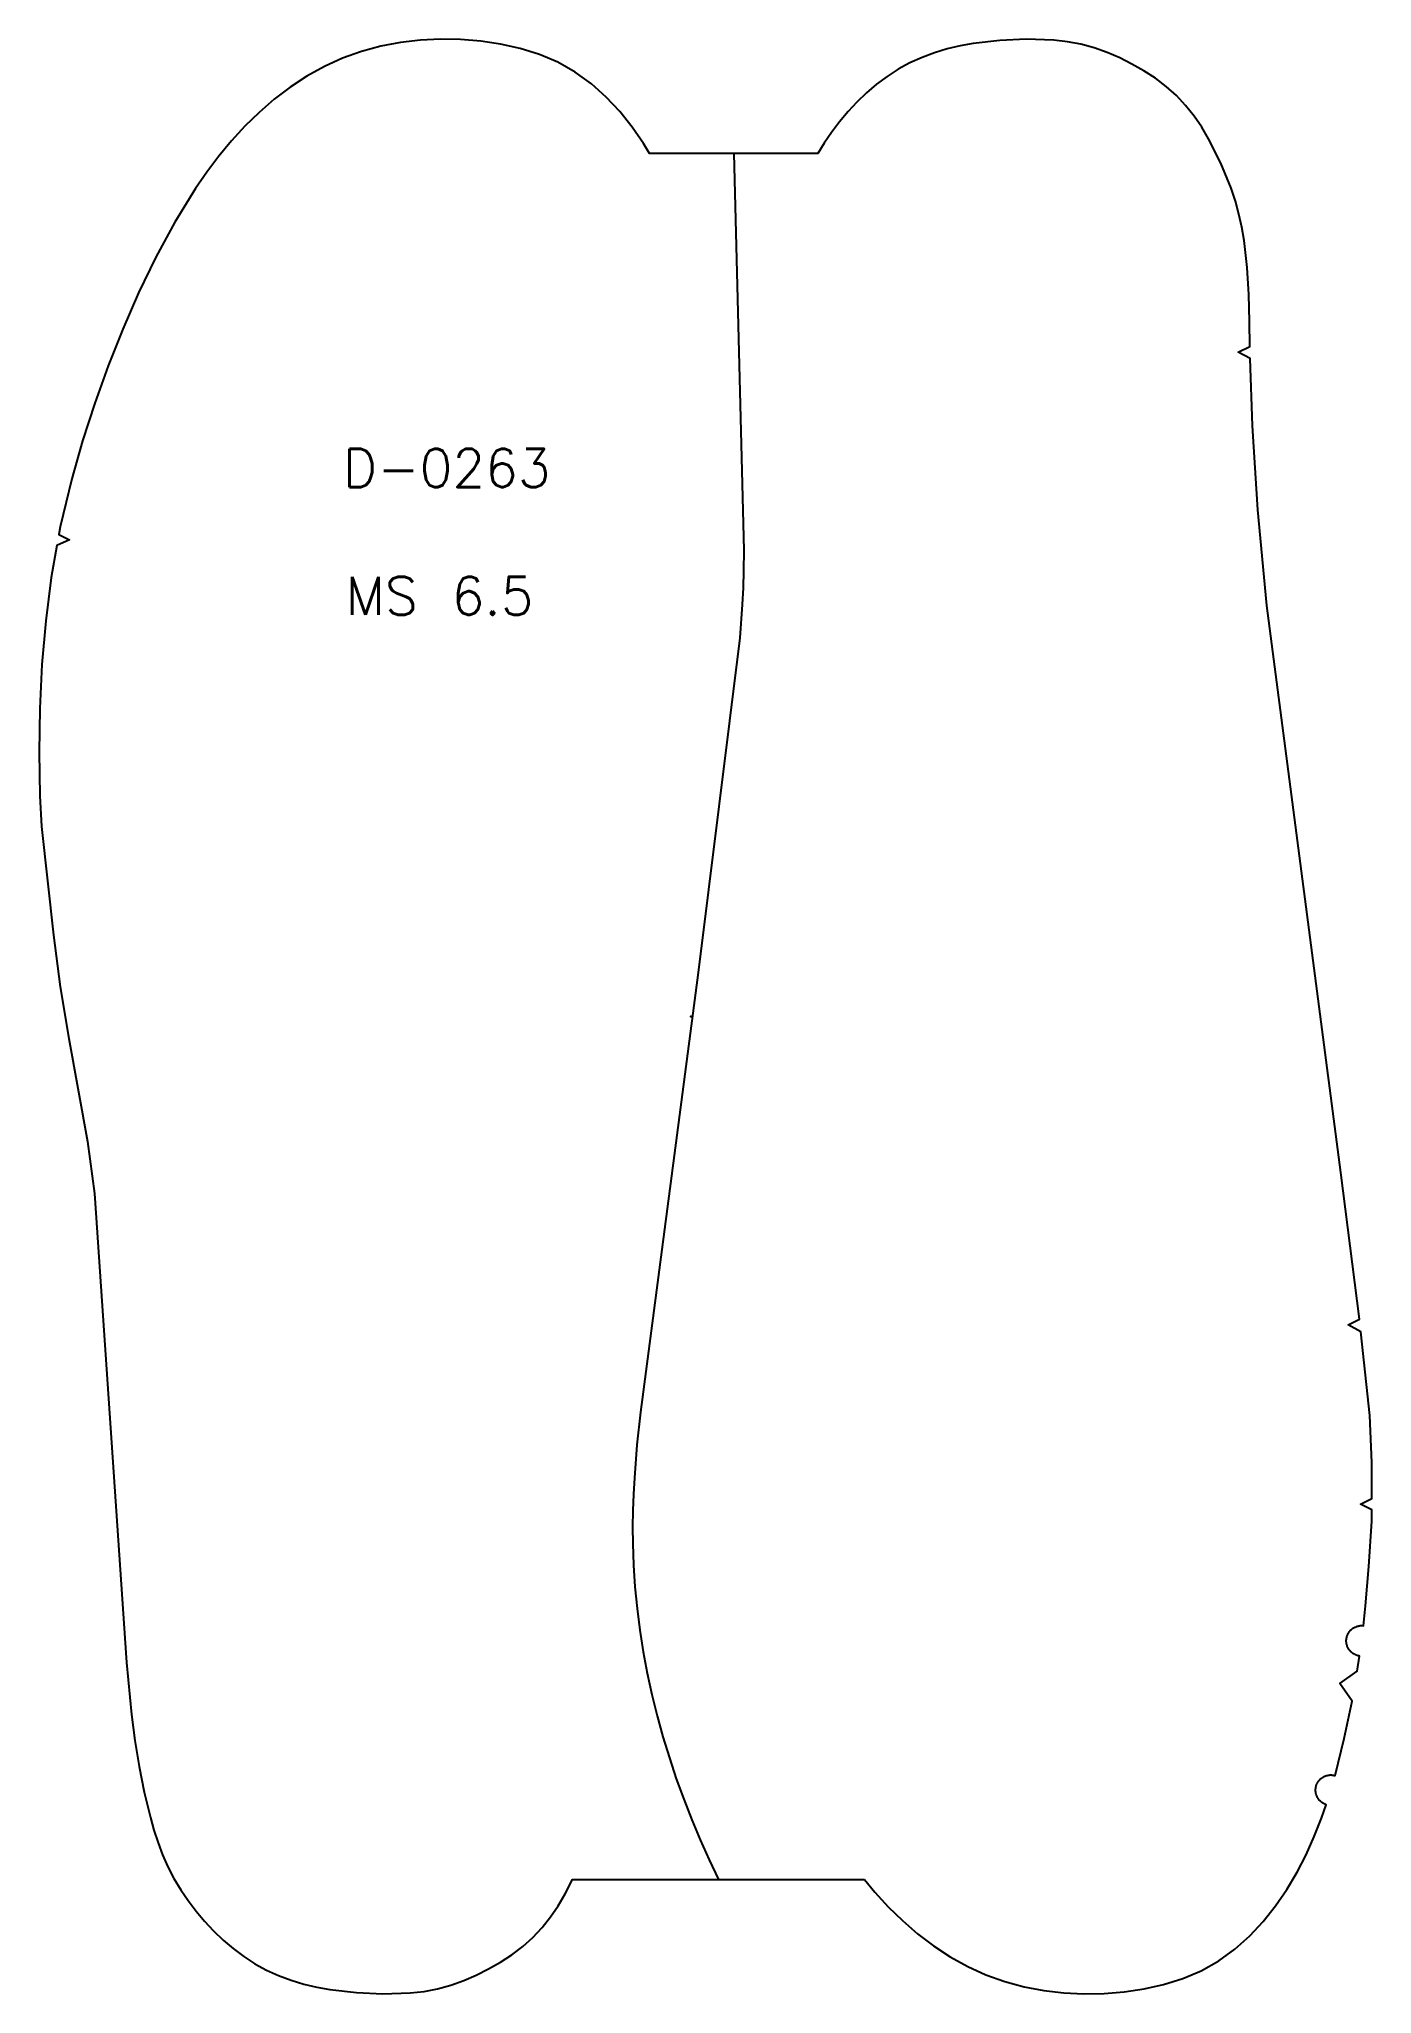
# Model space of a CAD drawing. Extents: x -3600 to 4663, y 5 to 334.
# Drawn here: x -1398.5 to -1223.9, y 4.9 to 261 of the extents above; entities that cross this region are included whole.
import ezdxf

# ---------------------------------------------------------------- set-up
doc = ezdxf.new("R2010")
doc.units = 0
doc.layers.add('DEFAULT', color=7, linetype='CONTINUOUS')
doc.styles.add('MTXPL_ARIAL', font='txt.shx', dxfattribs={"height": 0.2})

# ---------------------------------------------------------------- blocks, each defined once
blk = doc.blocks.new('*X14')
at = {"layer": 'DEFAULT', "color": 7, "style": 'MTXPL_ARIAL'}
for s, p in [('D-0263', (-1358.69, 202.29)), ('MS 6.5', (-1358.31, 185.54))]:
    blk.add_text(s, height=5, dxfattribs=at).set_placement(p)

msp = doc.modelspace()

# ---------------------------------------------------------------- linework, layer by layer
at = {"layer": 'DEFAULT', "color": 7}
msp.add_lwpolyline([(-1290.35, 19.92), (-1288.99, 18.27), (-1287.23, 16.34), (-1285.37, 14.52), (-1283.4, 12.8), (-1281.31, 11.23), (-1279.11, 9.8), (-1276.82, 8.53), (-1274.44, 7.44), (-1271.97, 6.54), (-1269.43, 5.85), (-1266.85, 5.35), (-1264.23, 5.05), (-1261.6, 4.92), (-1258.97, 4.97), (-1256.34, 5.18), (-1253.73, 5.57), (-1251.16, 6.14), (-1248.65, 6.92), (-1246.23, 7.95), (-1243.95, 9.24), (-1241.83, 10.77), (-1239.89, 12.51), (-1238.11, 14.42), (-1236.49, 16.47), (-1235.02, 18.61), (-1233.69, 20.85), (-1232.5, 23.16), (-1231.43, 25.52), (-1230.47, 27.93), (-1229.86, 29.69), (-1229.92, 29.72), (-1229.99, 29.74), (-1230.05, 29.77), (-1230.12, 29.8), (-1230.18, 29.83), (-1230.24, 29.86), (-1230.3, 29.9), (-1230.36, 29.94), (-1230.42, 29.98), (-1230.47, 30.02), (-1230.53, 30.07), (-1230.58, 30.11), (-1230.63, 30.16), (-1230.68, 30.21), (-1230.73, 30.26), (-1230.78, 30.31), (-1230.82, 30.37), (-1230.86, 30.42), (-1230.9, 30.48), (-1230.94, 30.54), (-1230.98, 30.6), (-1231.01, 30.66), (-1231.04, 30.73), (-1231.07, 30.79), (-1231.1, 30.85), (-1231.13, 30.92), (-1231.15, 30.99), (-1231.17, 31.05), (-1231.19, 31.12), (-1231.21, 31.19), (-1231.22, 31.26), (-1231.23, 31.33), (-1231.24, 31.4), (-1231.25, 31.47), (-1231.25, 31.54), (-1231.25, 31.61), (-1231.25, 31.68), (-1231.25, 31.75), (-1231.24, 31.82), (-1231.23, 31.89), (-1231.22, 31.96), (-1231.21, 32.03), (-1231.2, 32.09), (-1231.18, 32.16), (-1231.16, 32.23), (-1231.14, 32.29), (-1231.11, 32.36), (-1231.08, 32.42), (-1231.05, 32.48), (-1231.02, 32.54), (-1230.99, 32.6), (-1230.96, 32.66), (-1230.92, 32.72), (-1230.88, 32.77), (-1230.84, 32.83), (-1230.8, 32.88), (-1230.75, 32.93), (-1230.7, 32.98), (-1230.66, 33.03), (-1230.61, 33.08), (-1230.56, 33.12), (-1230.5, 33.17), (-1230.45, 33.21), (-1230.39, 33.25), (-1230.34, 33.29), (-1230.28, 33.32), (-1230.22, 33.35), (-1230.16, 33.39), (-1230.1, 33.42), (-1230.03, 33.44), (-1229.97, 33.47), (-1229.91, 33.49), (-1229.84, 33.51), (-1229.78, 33.53), (-1229.71, 33.55), (-1229.64, 33.56), (-1229.58, 33.58), (-1229.51, 33.58), (-1229.44, 33.59), (-1229.37, 33.6), (-1229.3, 33.6), (-1229.24, 33.6), (-1229.17, 33.6), (-1229.1, 33.59), (-1229.03, 33.59), (-1228.96, 33.58), (-1228.9, 33.57), (-1228.83, 33.55), (-1228.76, 33.54), (-1228.7, 33.52), (-1227.52, 38.38), (-1226.47, 43.26), (-1228.08, 45.59), (-1225.8, 47.21), (-1225.51, 49.18), (-1225.57, 49.19), (-1225.64, 49.21), (-1225.71, 49.22), (-1225.78, 49.24), (-1225.84, 49.26), (-1225.91, 49.28), (-1225.97, 49.31), (-1226.04, 49.33), (-1226.1, 49.36), (-1226.16, 49.39), (-1226.22, 49.42), (-1226.28, 49.46), (-1226.34, 49.5), (-1226.39, 49.53), (-1226.45, 49.58), (-1226.5, 49.62), (-1226.56, 49.66), (-1226.61, 49.71), (-1226.66, 49.76), (-1226.7, 49.81), (-1226.75, 49.86), (-1226.79, 49.91), (-1226.84, 49.97), (-1226.88, 50.02), (-1226.91, 50.08), (-1226.95, 50.14), (-1226.98, 50.2), (-1227.02, 50.26), (-1227.05, 50.32), (-1227.07, 50.38), (-1227.1, 50.45), (-1227.12, 50.51), (-1227.14, 50.58), (-1227.16, 50.64), (-1227.18, 50.71), (-1227.19, 50.78), (-1227.21, 50.85), (-1227.21, 50.91), (-1227.22, 50.98), (-1227.23, 51.05), (-1227.23, 51.12), (-1227.23, 51.19), (-1227.23, 51.26), (-1227.22, 51.33), (-1227.21, 51.39), (-1227.21, 51.46), (-1227.19, 51.53), (-1227.18, 51.6), (-1227.17, 51.66), (-1227.15, 51.73), (-1227.13, 51.79), (-1227.1, 51.86), (-1227.08, 51.92), (-1227.05, 51.98), (-1227.02, 52.05), (-1226.99, 52.11), (-1226.96, 52.17), (-1226.92, 52.23), (-1226.89, 52.28), (-1226.85, 52.34), (-1226.81, 52.39), (-1226.76, 52.45), (-1226.72, 52.5), (-1226.67, 52.55), (-1226.62, 52.6), (-1226.57, 52.64), (-1226.52, 52.69), (-1226.47, 52.73), (-1226.42, 52.77), (-1226.36, 52.81), (-1226.3, 52.85), (-1226.25, 52.89), (-1226.19, 52.92), (-1226.13, 52.95), (-1226.06, 52.98), (-1226, 53.01), (-1225.94, 53.03), (-1225.87, 53.06), (-1225.81, 53.08), (-1225.74, 53.1), (-1225.68, 53.11), (-1225.61, 53.13), (-1225.54, 53.14), (-1225.47, 53.15), (-1225.41, 53.16), (-1225.34, 53.16), (-1225.27, 53.16), (-1225.2, 53.16), (-1225.13, 53.16), (-1225.07, 53.16), (-1225, 53.15), (-1224.7, 55.76), (-1224.27, 60.92), (-1223.91, 66.86), (-1223.89, 68.31), (-1225.38, 69.08), (-1223.88, 69.81), (-1223.89, 74.54), (-1224.14, 80.68), (-1225.32, 91.65), (-1227, 92.56), (-1225.5, 93.29), (-1227.94, 112.49), (-1237.66, 186.76), (-1238.84, 199.3), (-1239.5, 210.31), (-1239.84, 219.14), (-1241.42, 219.94), (-1239.89, 220.68), (-1239.91, 223.99), (-1240, 227.53), (-1240.22, 231.06), (-1240.62, 234.57), (-1240.92, 236.31), (-1241.3, 238.04), (-1241.77, 239.75), (-1242.33, 241.43), (-1243.68, 244.71), (-1245.28, 247.88), (-1246.18, 249.41), (-1247.18, 250.88), (-1248.28, 252.27), (-1249.49, 253.58), (-1250.82, 254.77), (-1252.25, 255.84), (-1253.76, 256.82), (-1255.32, 257.7), (-1256.92, 258.5), (-1258.57, 259.22), (-1260.26, 259.83), (-1261.99, 260.31), (-1263.77, 260.62), (-1265.56, 260.81), (-1269.15, 260.97), (-1272.64, 260.76), (-1276.1, 260.39), (-1277.82, 260.08), (-1279.51, 259.68), (-1281.18, 259.18), (-1282.81, 258.57), (-1284.39, 257.84), (-1285.92, 257.01), (-1287.38, 256.07), (-1288.77, 255.04), (-1290.09, 253.92), (-1291.34, 252.72), (-1292.51, 251.46), (-1293.62, 250.13), (-1294.67, 248.75), (-1295.64, 247.33), (-1296.46, 245.97), (-1318.53, 245.97), (-1319.31, 247.27), (-1320.77, 249.42), (-1322.39, 251.47), (-1324.18, 253.37), (-1326.12, 255.11), (-1328.24, 256.65), (-1330.52, 257.94), (-1332.94, 258.96), (-1335.45, 259.75), (-1338.02, 260.32), (-1340.63, 260.71), (-1343.26, 260.92), (-1345.89, 260.97), (-1348.52, 260.84), (-1351.14, 260.54), (-1353.72, 260.04), (-1356.26, 259.35), (-1358.73, 258.45), (-1361.11, 257.36), (-1363.4, 256.09), (-1365.6, 254.66), (-1367.69, 253.08), (-1369.66, 251.37), (-1371.52, 249.55), (-1373.28, 247.62), (-1374.94, 245.61), (-1376.5, 243.53), (-1377.98, 241.39), (-1380.72, 236.98), (-1383.2, 232.42), (-1385.45, 227.74), (-1387.52, 222.98), (-1389.43, 218.16), (-1391.19, 213.29), (-1392.79, 208.36), (-1394.21, 203.38), (-1395.72, 197.06), (-1395.9, 196.09), (-1394.5, 195.38), (-1396.17, 194.62), (-1396.88, 190.43), (-1397.61, 184.75), (-1398.11, 179.03), (-1398.4, 173.3), (-1398.48, 167.57), (-1398.37, 161.83), (-1398.16, 157.85), (-1396.58, 143.6), (-1395.7, 136.81), (-1394.6, 130.05), (-1392.15, 116.57), (-1391.24, 109.78), (-1387.05, 48.33), (-1386.38, 41.5), (-1385.93, 38.1), (-1385.38, 34.72), (-1384.71, 31.35), (-1383.9, 28.02), (-1383.43, 26.36), (-1382.9, 24.73), (-1382.3, 23.12), (-1381.61, 21.55), (-1380.82, 20.03), (-1379.93, 18.56), (-1378.95, 17.14), (-1377.91, 15.76), (-1376.8, 14.43), (-1375.62, 13.17), (-1374.38, 11.97), (-1373.06, 10.85), (-1371.67, 9.81), (-1370.21, 8.88), (-1368.68, 8.04), (-1367.1, 7.32), (-1365.47, 6.71), (-1363.8, 6.21), (-1362.11, 5.81), (-1360.39, 5.5), (-1356.92, 5.12), (-1353.44, 4.92), (-1349.85, 5.08), (-1348.05, 5.26), (-1346.28, 5.58), (-1344.55, 6.06), (-1342.86, 6.67), (-1341.21, 7.39), (-1339.61, 8.19), (-1338.04, 9.07), (-1336.54, 10.04), (-1335.11, 11.12), (-1333.78, 12.31), (-1332.57, 13.62), (-1331.47, 15.01), (-1330.47, 16.48), (-1329.57, 18.01), (-1328.6, 19.92)], close=True, dxfattribs=at)
at = {"layer": 'DEFAULT'}
msp.add_lwpolyline([(-1307.49, 245.97), (-1306.17, 194.01), (-1306.18, 191.31), (-1306.25, 189.11), (-1306.36, 186.92), (-1306.69, 182.53), (-1312.13, 138.7), (-1319.69, 81.13), (-1320.16, 76.84), (-1320.5, 72.53), (-1320.62, 70.38), (-1320.7, 68.23), (-1320.73, 66.07), (-1320.71, 63.92), (-1320.61, 61.08), (-1320.42, 58.24), (-1320.14, 55.4), (-1319.78, 52.57), (-1319.33, 49.74), (-1318.8, 46.93), (-1318.19, 44.13), (-1317.51, 41.34), (-1316.75, 38.58), (-1315.91, 35.83), (-1315.01, 33.11), (-1314.03, 30.41), (-1312.99, 27.74), (-1311.88, 25.1), (-1310.71, 22.49), (-1309.48, 19.92)], dxfattribs=at)
msp.add_point((-1313.08, 132.94), dxfattribs=at)

# ---------------------------------------------------------------- block references
at = {"layer": 'DEFAULT', "color": 7}
msp.add_blockref('*X14', (0, 0), dxfattribs=at)

doc.saveas('drawing.dxf')
